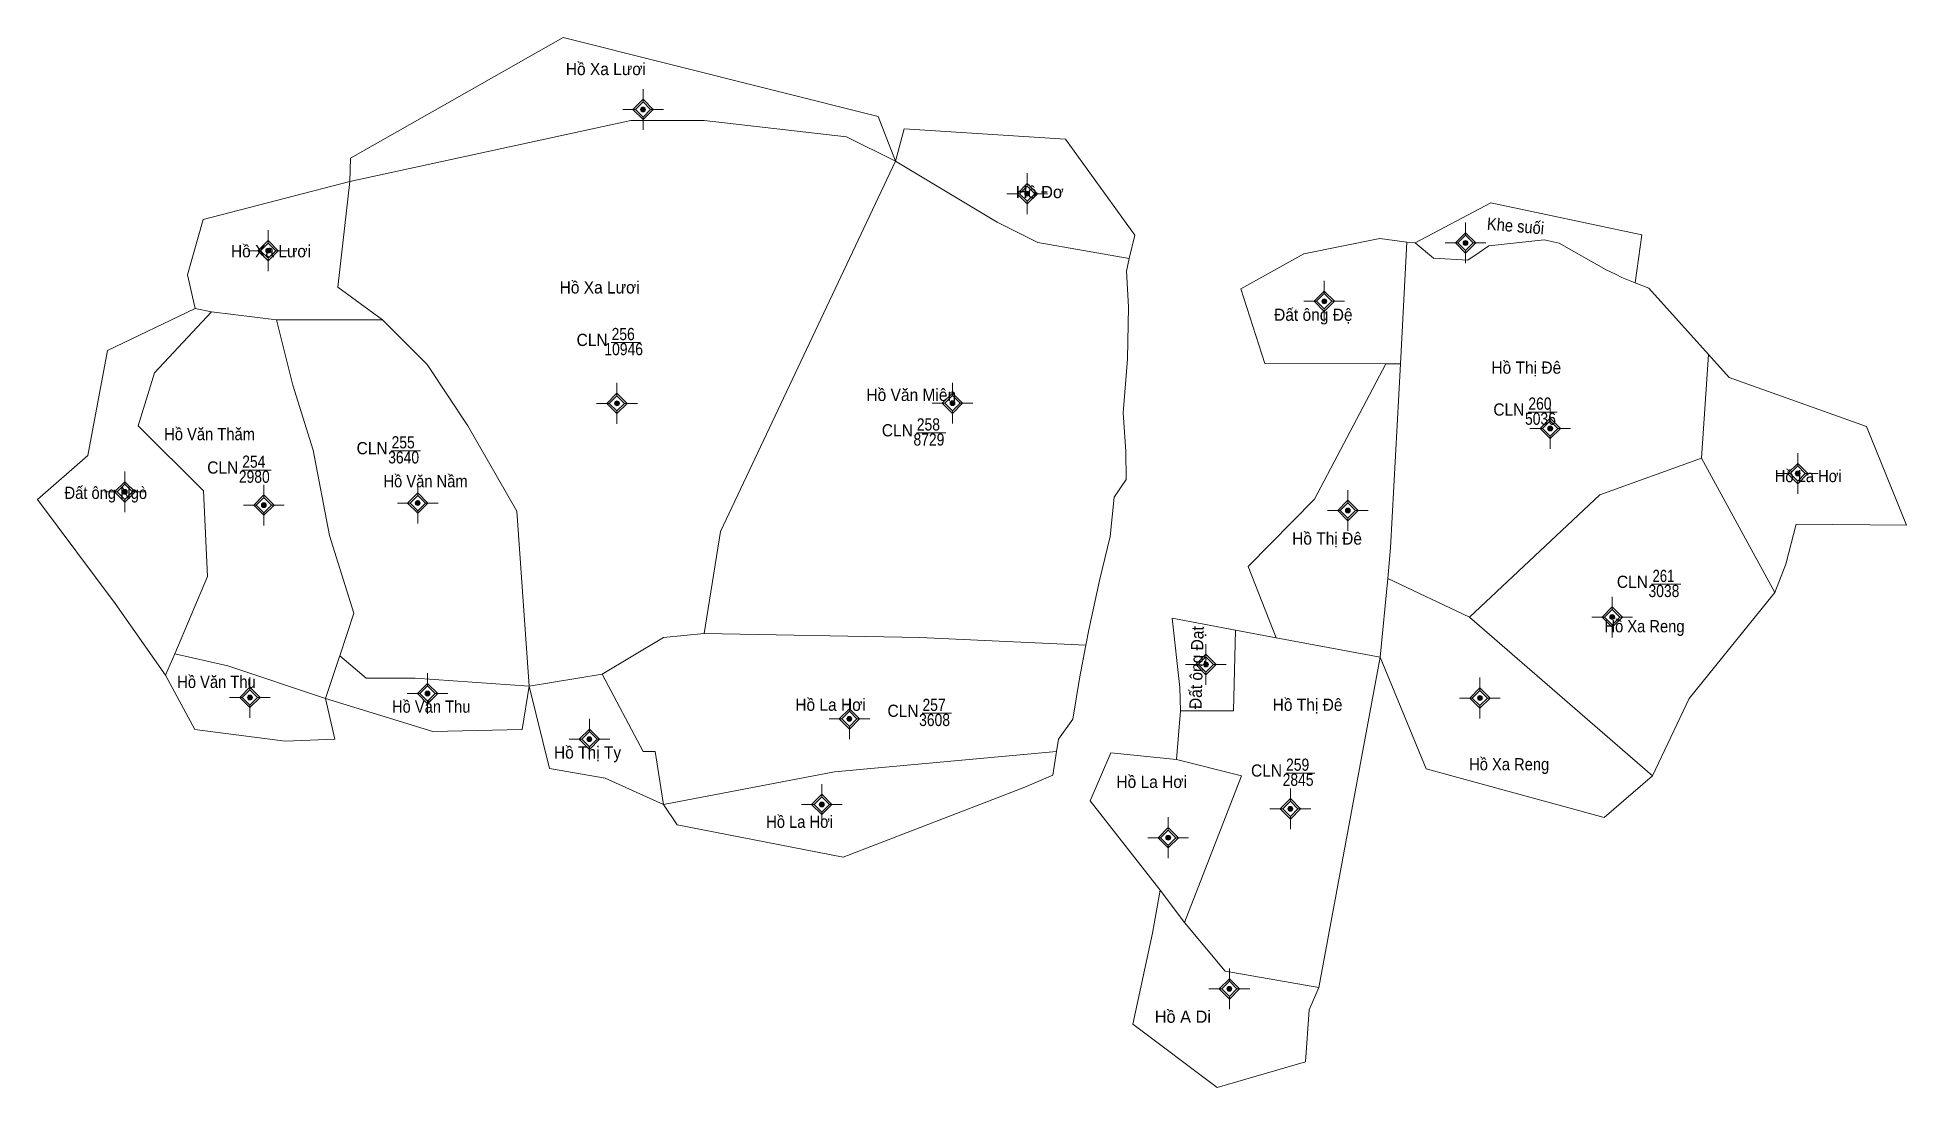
# Model space of a CAD drawing. Header units: metres. Extents: x 535606 to 537446, y 1848225 to 1851213.
# Drawn here: x 535606 to 536065.1, y 1849933.4 to 1850191.4 of the extents above; entities that cross this region are included whole.
import ezdxf
from ezdxf.enums import TextEntityAlignment as Align

# ---------------------------------------------------------------- set-up
doc = ezdxf.new("R2010")
doc.units = ezdxf.units.M
doc.header["$LTSCALE"] = 1.2
for name, color, linetype, lineweight in [('11', 7, 'Continuous', 13), ('6', 7, 'Continuous', 13), ('7', 7, 'Continuous', 13)]:
    doc.layers.add(name, color=color, linetype=linetype, lineweight=lineweight)
for name, color, linetype in [('2', 7, 'Continuous'), ('3', 7, 'Continuous'), ('4', 7, 'Continuous'), ('5', 7, 'Continuous')]:
    doc.layers.add(name, color=color, linetype=linetype)

msp = doc.modelspace()

# ---------------------------------------------------------------- texts
at = {"layer": '2'}
for s, width, p in [('Hồ Xa Lươi', 0.95, (535745.59, 1850182.11)), ('Hồ Xa Lươi', 0.95, (535663.33, 1850137.36)), ('Hồ Xa Lươi', 0.95, (535744.07, 1850128.47)), ('Đất ông Đệ', 0.95, (535919.38, 1850121.76)), ('Hồ Thị Đê', 0.95, (535971.695, 1850108.77)), ('Hồ Văn Miên', 0.95, (535820.62, 1850102.07)), ('Hồ Văn Thăm', 0.9, (535648.255, 1850092.44)), ('Hồ La Hơi ', 0.9, (536041.435, 1850082.13)), ('Đất ông Ngò', 0.9, (535622.765, 1850078.01)), ('Hồ Văn Nầm', 0.9, (535701.305, 1850080.87)), ('Hồ Thị Đê', 0.95, (535922.745, 1850066.78)), ('Hồ Xa Reng', 0.9, (536000.725, 1850045.24)), ('Hồ Văn Thu', 0.9, (535649.95, 1850031.58)), ('Hồ Văn Thu', 0.9, (535702.7, 1850025.5)), ('Hồ La Hơi', 0.95, (535800.785, 1850025.96)), ('Hồ Thị Đê', 0.95, (535917.965, 1850025.96)), ('Hồ Thị Ty', 0.95, (535741.095, 1850014.23)), ('Hồ Xa Reng ', 0.9, (535967.985, 1850011.35)), ('Hồ La Hơi', 0.95, (535879.675, 1850007.03)), ('Hồ La Hơi ', 0.9, (535793.695, 1849997.22))]:
    msp.add_text(s, height=3, dxfattribs=dict(at, width=width)).set_placement(p, align=Align.CENTER)
for s, p in [('Hồ Đơ', (535852.165, 1850151.9)), ('Hồ A Di', (535887.325, 1849949.33))]:
    msp.add_text(s, height=3, dxfattribs=at).set_placement(p, align=Align.CENTER)
for s, rotation, width, p in [('Khe suối', 355.236, 0.9, (535968.93, 1850143.56)), ('Đất ông Đạt', 88.409, 0.95, (535892.188, 1850036.528))]:
    msp.add_text(s, height=3, rotation=rotation, dxfattribs=dict(at, width=width)).set_placement(p, align=Align.CENTER)
at = {"layer": '3', "width": 0.95}
for p in [(535742.22, 1850115.57), (535967.41, 1850098.48), (535817.2, 1850093.37), (535688.18, 1850088.98), (535651.49, 1850084.23), (535997.75, 1850056.16), (535818.59, 1850024.48), (535907.89, 1850009.79)]:
    msp.add_text('CLN', height=3, dxfattribs=at).set_placement(p, align=Align.CENTER)
at = {"layer": '4'}
for s, width, p in [('256', 0.85, (535749.85, 1850117.01)), ('260', 0.85, (535975.04, 1850099.92)), ('258', 0.85, (535824.825, 1850094.81)), ('255', 0.85, (535695.81, 1850090.42)), ('254', 0.85, (535659.12, 1850085.67)), ('261', 0.8, (536005.38, 1850057.6)), ('257', 0.85, (535826.215, 1850025.92)), ('259', 0.85, (535915.525, 1850011.23))]:
    msp.add_text(s, height=3, dxfattribs=dict(at, width=width)).set_placement(p, align=Align.CENTER)
at = {"layer": '5', "width": 0.85}
for s, p in [('10946', (535749.975, 1850113.31)), ('5036', (535975.165, 1850096.22)), ('8729', (535824.95, 1850091.11)), ('3640', (535695.925, 1850086.72)), ('2980', (535659.235, 1850081.97)), ('3038', (536005.5, 1850053.9)), ('3608', (535826.34, 1850022.22)), ('2845', (535915.635, 1850007.53))]:
    msp.add_text(s, height=3, dxfattribs=at).set_placement(p, align=Align.CENTER)

# ---------------------------------------------------------------- hatches: boundary and pattern name
at = {"layer": '11'}
for points in [[(535755.329, 1850173.68, 1), (535754.129, 1850173.68, 1)], [(535755.179, 1850173.68, 1), (535754.279, 1850173.68, 1)], [(535849.689, 1850152.99, 1), (535848.489, 1850152.99, 1)], [(535849.539, 1850152.99, 1), (535848.639, 1850152.99, 1)], [(535957.369, 1850140.88, 1), (535956.169, 1850140.88, 1)], [(535957.219, 1850140.88, 1), (535956.319, 1850140.88, 1)], [(535663.239, 1850138.99, 1), (535662.039, 1850138.99, 1)], [(535663.089, 1850138.99, 1), (535662.189, 1850138.99, 1)], [(535922.669, 1850126.56, 1), (535921.469, 1850126.56, 1)], [(535922.519, 1850126.56, 1), (535921.619, 1850126.56, 1)], [(535748.929, 1850101.49, 1), (535747.729, 1850101.49, 1)], [(535748.779, 1850101.49, 1), (535747.879, 1850101.49, 1)], [(535831.339, 1850101.52, 1), (535830.139, 1850101.52, 1)], [(535831.189, 1850101.52, 1), (535830.289, 1850101.52, 1)], [(535978.169, 1850095.33, 1), (535976.969, 1850095.33, 1)], [(535978.019, 1850095.33, 1), (535977.119, 1850095.33, 1)], [(536038.949, 1850084.24, 1), (536037.749, 1850084.24, 1)], [(536038.799, 1850084.24, 1), (536037.899, 1850084.24, 1)], [(535628.039, 1850079.75, 1), (535626.839, 1850079.75, 1)], [(535627.889, 1850079.75, 1), (535626.989, 1850079.75, 1)], [(535662.189, 1850076.49, 1), (535660.989, 1850076.49, 1)], [(535662.039, 1850076.49, 1), (535661.139, 1850076.49, 1)], [(535699.989, 1850076.99, 1), (535698.789, 1850076.99, 1)], [(535699.839, 1850076.99, 1), (535698.939, 1850076.99, 1)], [(535928.459, 1850075.17, 1), (535927.259, 1850075.17, 1)], [(535928.309, 1850075.17, 1), (535927.409, 1850075.17, 1)], [(535993.399, 1850048.99, 1), (535992.199, 1850048.99, 1)], [(535993.249, 1850048.99, 1), (535992.349, 1850048.99, 1)], [(535893.599, 1850037.34, 1), (535892.399, 1850037.34, 1)], [(535893.449, 1850037.34, 1), (535892.549, 1850037.34, 1)], [(535702.389, 1850030.2, 1), (535701.189, 1850030.2, 1)], [(535702.239, 1850030.2, 1), (535701.339, 1850030.2, 1)], [(535658.769, 1850029.24, 1), (535657.569, 1850029.24, 1)], [(535658.619, 1850029.24, 1), (535657.719, 1850029.24, 1)], [(535960.899, 1850029.11, 1), (535959.699, 1850029.11, 1)], [(535960.749, 1850029.11, 1), (535959.849, 1850029.11, 1)], [(535806.009, 1850023.99, 1), (535804.809, 1850023.99, 1)], [(535805.859, 1850023.99, 1), (535804.959, 1850023.99, 1)], [(535742.149, 1850018.99, 1), (535740.949, 1850018.99, 1)], [(535741.999, 1850018.99, 1), (535741.099, 1850018.99, 1)], [(535799.229, 1850002.97, 1), (535798.029, 1850002.97, 1)], [(535799.079, 1850002.97, 1), (535798.179, 1850002.97, 1)], [(535914.329, 1850001.89, 1), (535913.129, 1850001.89, 1)], [(535914.179, 1850001.89, 1), (535913.279, 1850001.89, 1)], [(535884.339, 1849994.8, 1), (535883.139, 1849994.8, 1)], [(535884.189, 1849994.8, 1), (535883.289, 1849994.8, 1)], [(535899.349, 1849957.66, 1), (535898.149, 1849957.66, 1)], [(535899.199, 1849957.66, 1), (535898.299, 1849957.66, 1)]]:
    msp.add_hatch(color=256, dxfattribs=at).paths.add_polyline_path(points)

# ---------------------------------------------------------------- linework, layer by layer
for p, q in [((535754.73, 1850178.68), (535754.73, 1850176.18)), ((535754.73, 1850177.43), (535754.73, 1850175.56)), ((535752.23, 1850173.68), (535749.73, 1850173.68)), ((535752.86, 1850173.68), (535750.98, 1850173.68)), ((535758.48, 1850173.68), (535756.6, 1850173.68)), ((535759.73, 1850173.68), (535757.23, 1850173.68)), ((535754.73, 1850171.8), (535754.73, 1850169.93)), ((535754.73, 1850171.18), (535754.73, 1850168.68)), ((535849.09, 1850157.99), (535849.09, 1850155.49)), ((535849.09, 1850156.74), (535849.09, 1850154.86)), ((535846.59, 1850152.99), (535844.09, 1850152.99)), ((535847.22, 1850152.99), (535845.34, 1850152.99)), ((535849.09, 1850151.12), (535849.09, 1850149.24)), ((535849.09, 1850150.49), (535849.09, 1850147.99)), ((535852.84, 1850152.99), (535850.96, 1850152.99)), ((535854.09, 1850152.99), (535851.59, 1850152.99)), ((535956.77, 1850145.88), (535956.77, 1850143.38)), ((535662.64, 1850143.99), (535662.64, 1850141.49)), ((535662.64, 1850142.74), (535662.64, 1850140.86)), ((535954.27, 1850140.88), (535951.77, 1850140.88)), ((535954.9, 1850140.88), (535953.02, 1850140.88)), ((535956.77, 1850144.63), (535956.77, 1850142.76)), ((535960.52, 1850140.88), (535958.64, 1850140.88)), ((535961.77, 1850140.88), (535959.27, 1850140.88)), ((535660.14, 1850138.99), (535657.64, 1850138.99)), ((535660.76, 1850138.99), (535658.89, 1850138.99)), ((535662.64, 1850137.12), (535662.64, 1850135.24)), ((535662.64, 1850136.49), (535662.64, 1850133.99)), ((535666.39, 1850138.99), (535664.52, 1850138.99)), ((535667.64, 1850138.99), (535665.14, 1850138.99)), ((535956.77, 1850139), (535956.77, 1850137.13)), ((535956.77, 1850138.38), (535956.77, 1850135.88)), ((535922.07, 1850131.56), (535922.07, 1850129.06)), ((535919.57, 1850126.56), (535917.07, 1850126.56)), ((535920.19, 1850126.56), (535918.32, 1850126.56)), ((535922.07, 1850130.31), (535922.07, 1850128.44)), ((535925.82, 1850126.56), (535923.94, 1850126.56)), ((535927.07, 1850126.56), (535924.57, 1850126.56)), ((535922.07, 1850124.68), (535922.07, 1850122.81)), ((535922.07, 1850124.06), (535922.07, 1850121.56)), ((535748.33, 1850106.49), (535748.33, 1850103.99)), ((535748.33, 1850105.24), (535748.33, 1850103.36)), ((535830.74, 1850106.52), (535830.74, 1850104.02)), ((535830.74, 1850105.27), (535830.74, 1850103.4)), ((535745.83, 1850101.49), (535743.33, 1850101.49)), ((535746.45, 1850101.49), (535744.58, 1850101.49)), ((535748.33, 1850099.62), (535748.33, 1850097.74)), ((535752.08, 1850101.49), (535750.2, 1850101.49)), ((535753.33, 1850101.49), (535750.83, 1850101.49)), ((535828.24, 1850101.52), (535825.74, 1850101.52)), ((535828.86, 1850101.52), (535826.99, 1850101.52)), ((535830.74, 1850099.64), (535830.74, 1850097.77)), ((535830.74, 1850099.02), (535830.74, 1850096.52)), ((535834.49, 1850101.52), (535832.62, 1850101.52)), ((535835.74, 1850101.52), (535833.24, 1850101.52)), ((535977.57, 1850100.33), (535977.57, 1850097.83)), ((535977.57, 1850099.08), (535977.57, 1850097.2)), ((535748.33, 1850098.99), (535748.33, 1850096.49)), ((535975.07, 1850095.33), (535972.57, 1850095.33)), ((535975.69, 1850095.33), (535973.82, 1850095.33)), ((535981.32, 1850095.33), (535979.44, 1850095.33)), ((535982.57, 1850095.33), (535980.07, 1850095.33)), ((535977.57, 1850093.46), (535977.57, 1850091.58)), ((535977.57, 1850092.83), (535977.57, 1850090.33)), ((536038.35, 1850089.24), (536038.35, 1850086.74)), ((536038.35, 1850087.99), (536038.35, 1850086.12)), ((535627.44, 1850084.75), (535627.44, 1850082.25)), ((535627.44, 1850083.5), (535627.44, 1850081.62)), ((535661.59, 1850081.49), (535661.59, 1850078.99)), ((535699.39, 1850081.99), (535699.39, 1850079.49)), ((535699.39, 1850080.74), (535699.39, 1850078.86)), ((536035.85, 1850084.24), (536033.35, 1850084.24)), ((536036.48, 1850084.24), (536034.6, 1850084.24)), ((536038.35, 1850082.36), (536038.35, 1850080.49)), ((536038.35, 1850081.74), (536038.35, 1850079.24)), ((536042.1, 1850084.24), (536040.22, 1850084.24)), ((536043.35, 1850084.24), (536040.85, 1850084.24)), ((535624.94, 1850079.75), (535622.44, 1850079.75)), ((535625.56, 1850079.75), (535623.69, 1850079.75)), ((535627.44, 1850077.88), (535627.44, 1850076)), ((535627.44, 1850077.25), (535627.44, 1850074.75)), ((535631.19, 1850079.75), (535629.31, 1850079.75)), ((535632.44, 1850079.75), (535629.94, 1850079.75)), ((535659.09, 1850076.49), (535656.59, 1850076.49)), ((535659.72, 1850076.49), (535657.84, 1850076.49)), ((535661.59, 1850080.24), (535661.59, 1850078.36)), ((535665.34, 1850076.49), (535663.46, 1850076.49)), ((535666.59, 1850076.49), (535664.09, 1850076.49)), ((535696.89, 1850076.99), (535694.39, 1850076.99)), ((535697.52, 1850076.99), (535695.64, 1850076.99)), ((535703.14, 1850076.99), (535701.26, 1850076.99)), ((535704.39, 1850076.99), (535701.89, 1850076.99)), ((535927.86, 1850080.17), (535927.86, 1850077.67)), ((535927.86, 1850078.92), (535927.86, 1850077.04)), ((535661.59, 1850074.62), (535661.59, 1850072.74)), ((535661.59, 1850073.99), (535661.59, 1850071.49)), ((535699.39, 1850075.12), (535699.39, 1850073.24)), ((535699.39, 1850074.49), (535699.39, 1850071.99)), ((535925.36, 1850075.17), (535922.86, 1850075.17)), ((535925.98, 1850075.17), (535924.11, 1850075.17)), ((535927.86, 1850073.3), (535927.86, 1850071.42)), ((535927.86, 1850072.67), (535927.86, 1850070.17)), ((535931.61, 1850075.17), (535929.74, 1850075.17)), ((535932.86, 1850075.17), (535930.36, 1850075.17)), ((535992.8, 1850053.99), (535992.8, 1850051.49)), ((535990.3, 1850048.99), (535987.8, 1850048.99)), ((535990.93, 1850048.99), (535989.05, 1850048.99)), ((535992.8, 1850052.74), (535992.8, 1850050.86)), ((535996.55, 1850048.99), (535994.68, 1850048.99)), ((535997.8, 1850048.99), (535995.3, 1850048.99)), ((535992.8, 1850047.12), (535992.8, 1850045.24)), ((535992.8, 1850046.49), (535992.8, 1850043.99)), ((535893, 1850042.34), (535893, 1850039.84)), ((535893, 1850041.09), (535893, 1850039.22)), ((535701.79, 1850035.2), (535701.79, 1850032.7)), ((535890.5, 1850037.34), (535888, 1850037.34)), ((535891.12, 1850037.34), (535889.25, 1850037.34)), ((535893, 1850035.46), (535893, 1850033.59)), ((535893, 1850034.84), (535893, 1850032.34)), ((535896.75, 1850037.34), (535894.88, 1850037.34)), ((535898, 1850037.34), (535895.5, 1850037.34)), ((535658.17, 1850034.24), (535658.17, 1850031.74)), ((535658.17, 1850032.99), (535658.17, 1850031.12)), ((535699.29, 1850030.2), (535696.79, 1850030.2)), ((535699.92, 1850030.2), (535698.04, 1850030.2)), ((535701.79, 1850033.95), (535701.79, 1850032.08)), ((535705.54, 1850030.2), (535703.66, 1850030.2)), ((535706.79, 1850030.2), (535704.29, 1850030.2)), ((535960.3, 1850034.11), (535960.3, 1850031.61)), ((535960.3, 1850032.86), (535960.3, 1850030.98)), ((535655.67, 1850029.24), (535653.17, 1850029.24)), ((535656.3, 1850029.24), (535654.42, 1850029.24)), ((535658.17, 1850027.36), (535658.17, 1850025.49)), ((535658.17, 1850026.74), (535658.17, 1850024.24)), ((535661.92, 1850029.24), (535660.05, 1850029.24)), ((535663.17, 1850029.24), (535660.67, 1850029.24)), ((535701.79, 1850028.32), (535701.79, 1850026.45)), ((535701.79, 1850027.7), (535701.79, 1850025.2)), ((535805.41, 1850028.99), (535805.41, 1850026.49)), ((535805.41, 1850027.74), (535805.41, 1850025.86)), ((535957.8, 1850029.11), (535955.3, 1850029.11)), ((535958.43, 1850029.11), (535956.55, 1850029.11)), ((535960.3, 1850027.24), (535960.3, 1850025.36)), ((535960.3, 1850026.61), (535960.3, 1850024.11)), ((535964.05, 1850029.11), (535962.18, 1850029.11)), ((535965.3, 1850029.11), (535962.8, 1850029.11)), ((535741.55, 1850023.99), (535741.55, 1850021.49)), ((535741.55, 1850022.74), (535741.55, 1850020.86)), ((535802.91, 1850023.99), (535800.41, 1850023.99)), ((535803.54, 1850023.99), (535801.66, 1850023.99)), ((535805.41, 1850022.12), (535805.41, 1850020.24)), ((535805.41, 1850021.49), (535805.41, 1850018.99)), ((535809.16, 1850023.99), (535807.28, 1850023.99)), ((535810.41, 1850023.99), (535807.91, 1850023.99)), ((535739.05, 1850018.99), (535736.55, 1850018.99)), ((535739.68, 1850018.99), (535737.8, 1850018.99)), ((535741.55, 1850017.12), (535741.55, 1850015.24)), ((535741.55, 1850016.49), (535741.55, 1850013.99)), ((535745.3, 1850018.99), (535743.43, 1850018.99)), ((535746.55, 1850018.99), (535744.05, 1850018.99)), ((535798.63, 1850007.97), (535798.63, 1850005.47)), ((535796.13, 1850002.97), (535793.63, 1850002.97)), ((535796.76, 1850002.97), (535794.88, 1850002.97)), ((535798.63, 1850006.72), (535798.63, 1850004.84)), ((535802.38, 1850002.97), (535800.5, 1850002.97)), ((535803.63, 1850002.97), (535801.13, 1850002.97)), ((535913.73, 1850006.89), (535913.73, 1850004.39)), ((535913.73, 1850005.64), (535913.73, 1850003.76)), ((535798.63, 1850001.1), (535798.63, 1849999.22)), ((535798.63, 1850000.47), (535798.63, 1849997.97)), ((535883.74, 1849999.8), (535883.74, 1849997.3)), ((535883.74, 1849998.55), (535883.74, 1849996.68)), ((535911.23, 1850001.89), (535908.73, 1850001.89)), ((535911.86, 1850001.89), (535909.98, 1850001.89)), ((535913.73, 1850000.02), (535913.73, 1849998.14)), ((535913.73, 1849999.39), (535913.73, 1849996.89)), ((535917.48, 1850001.89), (535915.6, 1850001.89)), ((535918.73, 1850001.89), (535916.23, 1850001.89)), ((535881.24, 1849994.8), (535878.74, 1849994.8)), ((535881.86, 1849994.8), (535879.99, 1849994.8)), ((535887.49, 1849994.8), (535885.62, 1849994.8)), ((535888.74, 1849994.8), (535886.24, 1849994.8)), ((535883.74, 1849992.92), (535883.74, 1849991.05)), ((535883.74, 1849992.3), (535883.74, 1849989.8)), ((535898.75, 1849962.66), (535898.75, 1849960.16)), ((535898.75, 1849961.41), (535898.75, 1849959.54)), ((535896.25, 1849957.66), (535893.75, 1849957.66)), ((535896.88, 1849957.66), (535895, 1849957.66)), ((535902.5, 1849957.66), (535900.62, 1849957.66)), ((535903.75, 1849957.66), (535901.25, 1849957.66)), ((535898.75, 1849955.78), (535898.75, 1849953.91)), ((535898.75, 1849955.16), (535898.75, 1849952.66))]:
    msp.add_line(p, q, dxfattribs=at)
for points in [[(535754.73, 1850176.18), (535752.23, 1850173.68), (535754.73, 1850171.18), (535757.23, 1850173.68)], [(535754.73, 1850175.56), (535752.86, 1850173.68), (535754.73, 1850171.8), (535756.6, 1850173.68)], [(535849.09, 1850155.49), (535846.59, 1850152.99), (535849.09, 1850150.49), (535851.59, 1850152.99)], [(535849.09, 1850154.86), (535847.22, 1850152.99), (535849.09, 1850151.12), (535850.96, 1850152.99)], [(535662.64, 1850141.49), (535660.14, 1850138.99), (535662.64, 1850136.49), (535665.14, 1850138.99)], [(535662.64, 1850140.86), (535660.76, 1850138.99), (535662.64, 1850137.12), (535664.52, 1850138.99)], [(535956.77, 1850143.38), (535954.27, 1850140.88), (535956.77, 1850138.38), (535959.27, 1850140.88)], [(535956.77, 1850142.76), (535954.9, 1850140.88), (535956.77, 1850139), (535958.64, 1850140.88)], [(535922.07, 1850129.06), (535919.57, 1850126.56), (535922.07, 1850124.06), (535924.57, 1850126.56)], [(535922.07, 1850128.44), (535920.19, 1850126.56), (535922.07, 1850124.68), (535923.94, 1850126.56)], [(535748.33, 1850103.99), (535745.83, 1850101.49), (535748.33, 1850098.99), (535750.83, 1850101.49)], [(535830.74, 1850104.02), (535828.24, 1850101.52), (535830.74, 1850099.02), (535833.24, 1850101.52)], [(535748.33, 1850103.36), (535746.45, 1850101.49), (535748.33, 1850099.62), (535750.2, 1850101.49)], [(535830.74, 1850103.4), (535828.86, 1850101.52), (535830.74, 1850099.64), (535832.62, 1850101.52)], [(535977.57, 1850097.83), (535975.07, 1850095.33), (535977.57, 1850092.83), (535980.07, 1850095.33)], [(535977.57, 1850097.2), (535975.69, 1850095.33), (535977.57, 1850093.46), (535979.44, 1850095.33)], [(536038.35, 1850086.74), (536035.85, 1850084.24), (536038.35, 1850081.74), (536040.85, 1850084.24)], [(536038.35, 1850086.12), (536036.48, 1850084.24), (536038.35, 1850082.36), (536040.22, 1850084.24)], [(535627.44, 1850082.25), (535624.94, 1850079.75), (535627.44, 1850077.25), (535629.94, 1850079.75)], [(535627.44, 1850081.62), (535625.56, 1850079.75), (535627.44, 1850077.88), (535629.31, 1850079.75)], [(535661.59, 1850078.99), (535659.09, 1850076.49), (535661.59, 1850073.99), (535664.09, 1850076.49)], [(535661.59, 1850078.36), (535659.72, 1850076.49), (535661.59, 1850074.62), (535663.46, 1850076.49)], [(535699.39, 1850079.49), (535696.89, 1850076.99), (535699.39, 1850074.49), (535701.89, 1850076.99)], [(535699.39, 1850078.86), (535697.52, 1850076.99), (535699.39, 1850075.12), (535701.26, 1850076.99)], [(535927.86, 1850077.67), (535925.36, 1850075.17), (535927.86, 1850072.67), (535930.36, 1850075.17)], [(535927.86, 1850077.04), (535925.98, 1850075.17), (535927.86, 1850073.3), (535929.74, 1850075.17)], [(535992.8, 1850051.49), (535990.3, 1850048.99), (535992.8, 1850046.49), (535995.3, 1850048.99)], [(535992.8, 1850050.86), (535990.93, 1850048.99), (535992.8, 1850047.12), (535994.68, 1850048.99)], [(535893, 1850039.84), (535890.5, 1850037.34), (535893, 1850034.84), (535895.5, 1850037.34)], [(535893, 1850039.22), (535891.12, 1850037.34), (535893, 1850035.46), (535894.88, 1850037.34)], [(535658.17, 1850031.74), (535655.67, 1850029.24), (535658.17, 1850026.74), (535660.67, 1850029.24)], [(535658.17, 1850031.12), (535656.3, 1850029.24), (535658.17, 1850027.36), (535660.05, 1850029.24)], [(535701.79, 1850032.7), (535699.29, 1850030.2), (535701.79, 1850027.7), (535704.29, 1850030.2)], [(535701.79, 1850032.08), (535699.92, 1850030.2), (535701.79, 1850028.32), (535703.66, 1850030.2)], [(535960.3, 1850031.61), (535957.8, 1850029.11), (535960.3, 1850026.61), (535962.8, 1850029.11)], [(535960.3, 1850030.98), (535958.43, 1850029.11), (535960.3, 1850027.24), (535962.18, 1850029.11)], [(535805.41, 1850026.49), (535802.91, 1850023.99), (535805.41, 1850021.49), (535807.91, 1850023.99)], [(535805.41, 1850025.86), (535803.54, 1850023.99), (535805.41, 1850022.12), (535807.28, 1850023.99)], [(535741.55, 1850021.49), (535739.05, 1850018.99), (535741.55, 1850016.49), (535744.05, 1850018.99)], [(535741.55, 1850020.86), (535739.68, 1850018.99), (535741.55, 1850017.12), (535743.43, 1850018.99)], [(535798.63, 1850005.47), (535796.13, 1850002.97), (535798.63, 1850000.47), (535801.13, 1850002.97)], [(535798.63, 1850004.84), (535796.76, 1850002.97), (535798.63, 1850001.1), (535800.5, 1850002.97)], [(535913.73, 1850004.39), (535911.23, 1850001.89), (535913.73, 1849999.39), (535916.23, 1850001.89)], [(535913.73, 1850003.76), (535911.86, 1850001.89), (535913.73, 1850000.02), (535915.6, 1850001.89)], [(535883.74, 1849997.3), (535881.24, 1849994.8), (535883.74, 1849992.3), (535886.24, 1849994.8)], [(535883.74, 1849996.68), (535881.86, 1849994.8), (535883.74, 1849992.92), (535885.62, 1849994.8)], [(535898.75, 1849960.16), (535896.25, 1849957.66), (535898.75, 1849955.16), (535901.25, 1849957.66)], [(535898.75, 1849959.54), (535896.88, 1849957.66), (535898.75, 1849955.78), (535900.62, 1849957.66)]]:
    msp.add_lwpolyline(points, close=True, dxfattribs=at)
for centre, radius in [((535754.729, 1850173.68), 0.6), ((535754.729, 1850173.68), 0.45), ((535849.089, 1850152.99), 0.6), ((535849.089, 1850152.99), 0.45), ((535956.769, 1850140.88), 0.6), ((535956.769, 1850140.88), 0.45), ((535662.639, 1850138.99), 0.6), ((535662.639, 1850138.99), 0.45), ((535922.069, 1850126.56), 0.6), ((535922.069, 1850126.56), 0.45), ((535748.329, 1850101.49), 0.6), ((535748.329, 1850101.49), 0.45), ((535830.739, 1850101.52), 0.6), ((535830.739, 1850101.52), 0.45), ((535977.569, 1850095.33), 0.6), ((535977.569, 1850095.33), 0.45), ((536038.349, 1850084.24), 0.6), ((536038.349, 1850084.24), 0.45), ((535627.439, 1850079.75), 0.6), ((535627.439, 1850079.75), 0.45), ((535661.589, 1850076.49), 0.6), ((535661.589, 1850076.49), 0.45), ((535699.389, 1850076.99), 0.6), ((535699.389, 1850076.99), 0.45), ((535927.859, 1850075.17), 0.6), ((535927.859, 1850075.17), 0.45), ((535992.799, 1850048.99), 0.6), ((535992.799, 1850048.99), 0.45), ((535892.999, 1850037.34), 0.6), ((535892.999, 1850037.34), 0.45), ((535701.789, 1850030.2), 0.6), ((535701.789, 1850030.2), 0.45), ((535658.169, 1850029.24), 0.6), ((535658.169, 1850029.24), 0.45), ((535960.299, 1850029.11), 0.6), ((535960.299, 1850029.11), 0.45), ((535805.409, 1850023.99), 0.6), ((535805.409, 1850023.99), 0.45), ((535741.549, 1850018.99), 0.6), ((535741.549, 1850018.99), 0.45), ((535798.629, 1850002.97), 0.6), ((535798.629, 1850002.97), 0.45), ((535913.729, 1850001.89), 0.6), ((535913.729, 1850001.89), 0.45), ((535883.739, 1849994.8), 0.6), ((535883.739, 1849994.8), 0.45), ((535898.749, 1849957.66), 0.6), ((535898.749, 1849957.66), 0.45)]:
    msp.add_circle(centre, radius, dxfattribs=at)
at = {"layer": '6'}
for p, q in [((535874.18, 1850137.09), (535875.5, 1850142.78)), ((536021.49, 1850107.84), (536016.41, 1850113.49)), ((535937.21, 1850111.18), (535940.77, 1850111.16)), ((535637.43, 1850034.71), (535639.73, 1850039.99)), ((535726.73, 1850031.99), (535744.73, 1850034.99)), ((535935.81, 1850039.17), (535920.73, 1849957.99)), ((535885.73, 1850013.99), (535886.73, 1850025.99)), ((535855.35, 1850010.15), (535856.29, 1850015.95)), ((535887.73, 1849973.99), (535881.78, 1849981.92))]:
    msp.add_line(p, q, dxfattribs=at)
for points in [[(535682.73, 1850155.99), (535682.87, 1850161.74), (535735.1, 1850191.38), (535812.49, 1850171.94), (535816.73, 1850160.99), (535818.87, 1850168.9), (535858.52, 1850166.35), (535875.5, 1850142.78)], [(535816.73, 1850160.99), (535804.73, 1850166.99), (535769.73, 1850170.99), (535751.73, 1850170.99), (535682.73, 1850155.99), (535679.73, 1850129.99), (535690.73, 1850121.99), (535701.73, 1850110.99), (535711.73, 1850095.99), (535723.73, 1850074.99), (535726.73, 1850031.99)], [(535856.29, 1850015.95), (535856.79, 1850019.02), (535860.3, 1850023.92), (535861.95, 1850033.94), (535863.49, 1850042.05), (535864.2, 1850045.83), (535866.85, 1850057.98), (535869.46, 1850068.78), (535870.44, 1850078.48), (535873.37, 1850082.8), (535873.34, 1850089.67), (535872.66, 1850099.12), (535873.72, 1850112.35), (535874, 1850125.2), (535873.45, 1850133.94), (535874.18, 1850137.09), (535851.73, 1850140.99), (535841.73, 1850145.99), (535816.73, 1850160.99), (535773.73, 1850069.99), (535769.73, 1850044.99), (535822.73, 1850043.99), (535863.49, 1850042.05)], [(535682.73, 1850155.99), (535646.72, 1850146.66), (535642.81, 1850133.06), (535644.68, 1850124.79), (535623.16, 1850114.48), (535618.38, 1850088.68), (535605.96, 1850077.84), (535625.07, 1850052.36), (535637.43, 1850034.71), (535644.66, 1850021.36), (535666.79, 1850018.5), (535679.04, 1850019), (535676.73, 1850028.99), (535703.09, 1850020.91), (535725.06, 1850021.39), (535726.73, 1850031.99), (535731.75, 1850011.83), (535745.45, 1850009.44), (535759.73, 1850002.99), (535763.13, 1849997.96), (535803.89, 1849989.99), (535848.48, 1850007.2), (535855.35, 1850010.15)], [(535944.4, 1850140.92), (535962.97, 1850150.7), (536000.11, 1850142.89), (535998.47, 1850131.07)], [(535942.36, 1850141.11), (535935.7, 1850141.96), (535917.04, 1850138.23), (535901.58, 1850129.63), (535907.48, 1850111.29), (535937.21, 1850111.18)], [(535944.4, 1850140.92), (535942.36, 1850141.11), (535940.77, 1850111.16)], [(536016.41, 1850113.49), (536001.77, 1850129.78), (535998.47, 1850131.07), (535995.17, 1850132.36), (535993.6, 1850133.21), (535991.28, 1850134.32), (535979.73, 1850140.81), (535976.11, 1850141.67), (535962.47, 1850140.14), (535960.1, 1850138.53), (535957.32, 1850136.68), (535948.9, 1850137.17), (535944.4, 1850140.92)], [(535648.73, 1850123.99), (535634.73, 1850108.99), (535630.73, 1850095.99), (535646.73, 1850079.99), (535647.73, 1850058.99), (535639.73, 1850039.99), (535652.73, 1850036.99), (535676.73, 1850028.99), (535680.08, 1850039.04), (535680.24, 1850039.49), (535686.73, 1850033.99), (535698.73, 1850033.99), (535726.73, 1850031.99)], [(535690.73, 1850121.99), (535664.73, 1850121.99), (535648.73, 1850123.99), (535644.68, 1850124.79)], [(535664.73, 1850121.99), (535668.73, 1850105.99), (535673.73, 1850089.99), (535677.73, 1850068.99), (535683.73, 1850049.99), (535680.24, 1850039.49)], [(536032.73, 1850054.99), (536014.73, 1850087.99), (536016.41, 1850113.49)], [(535937.21, 1850111.18), (535919.63, 1850077.99), (535903.37, 1850061.41), (535910.26, 1850043.93)], [(535940.77, 1850111.16), (535938.37, 1850065.98), (535937.66, 1850058.5)], [(536032.73, 1850054.99), (536035.44, 1850061.96), (536037.99, 1850071.85), (536065.11, 1850071.53), (536055.22, 1850095.78), (536021.49, 1850107.84)], [(536014.73, 1850087.99), (535989.73, 1850078.99), (535957.73, 1850048.99)], [(535937.66, 1850058.5), (535935.81, 1850039.17), (535910.26, 1850043.93), (535900.28, 1850045.79), (535884.7, 1850048.69)], [(535937.66, 1850058.5), (535957.73, 1850048.99), (536002.73, 1850009.99)], [(536002.73, 1850009.99), (536011.73, 1850028.99), (536032.73, 1850054.99)], [(535886.73, 1850025.99), (535886.61, 1850031.66), (535884.7, 1850048.69)], [(535744.73, 1850034.99), (535759.73, 1850043.99), (535769.73, 1850044.99)], [(535886.73, 1850025.99), (535899.73, 1850025.99), (535900.28, 1850045.79)], [(535744.73, 1850034.99), (535754.73, 1850015.99), (535757.73, 1850015.99), (535759.73, 1850002.99), (535801.73, 1850010.99), (535856.29, 1850015.95)], [(536002.73, 1850009.99), (535990.8, 1849999.73), (535947.1, 1850011.7), (535935.81, 1850039.17)], [(535885.73, 1850013.99), (535869.66, 1850015.62), (535864.57, 1850003.83), (535881.78, 1849981.92), (535879.85, 1849971.32), (535875.08, 1849949.02), (535895.78, 1849933.41), (535917.44, 1849939.78), (535918.39, 1849952.53), (535920.73, 1849957.99)], [(535920.73, 1849957.99), (535897.73, 1849961.99), (535887.73, 1849973.99), (535901.73, 1850009.99), (535885.73, 1850013.99)]]:
    msp.add_lwpolyline(points, dxfattribs=at)
at = {"layer": '7'}
for p, q in [((535746.93, 1850116.45), (535754.1, 1850116.45)), ((535972.12, 1850099.36), (535979.29, 1850099.36)), ((535692.89, 1850089.86), (535700.06, 1850089.86)), ((535821.91, 1850094.25), (535829.08, 1850094.25)), ((535656.2, 1850085.11), (535663.37, 1850085.11)), ((536002.46, 1850057.04), (536009.63, 1850057.04)), ((535823.3, 1850025.36), (535830.47, 1850025.36)), ((535912.6, 1850010.67), (535919.77, 1850010.67))]:
    msp.add_line(p, q, dxfattribs=at)

msp.set_redraw_order([(e.dxf.handle, doc.entitydb.next_handle()) for e in msp.query("TEXT MTEXT ATTDEF DIMENSION ARC_DIMENSION")])  # texts and dimensions are drawn at this point

doc.saveas('drawing.dxf')
